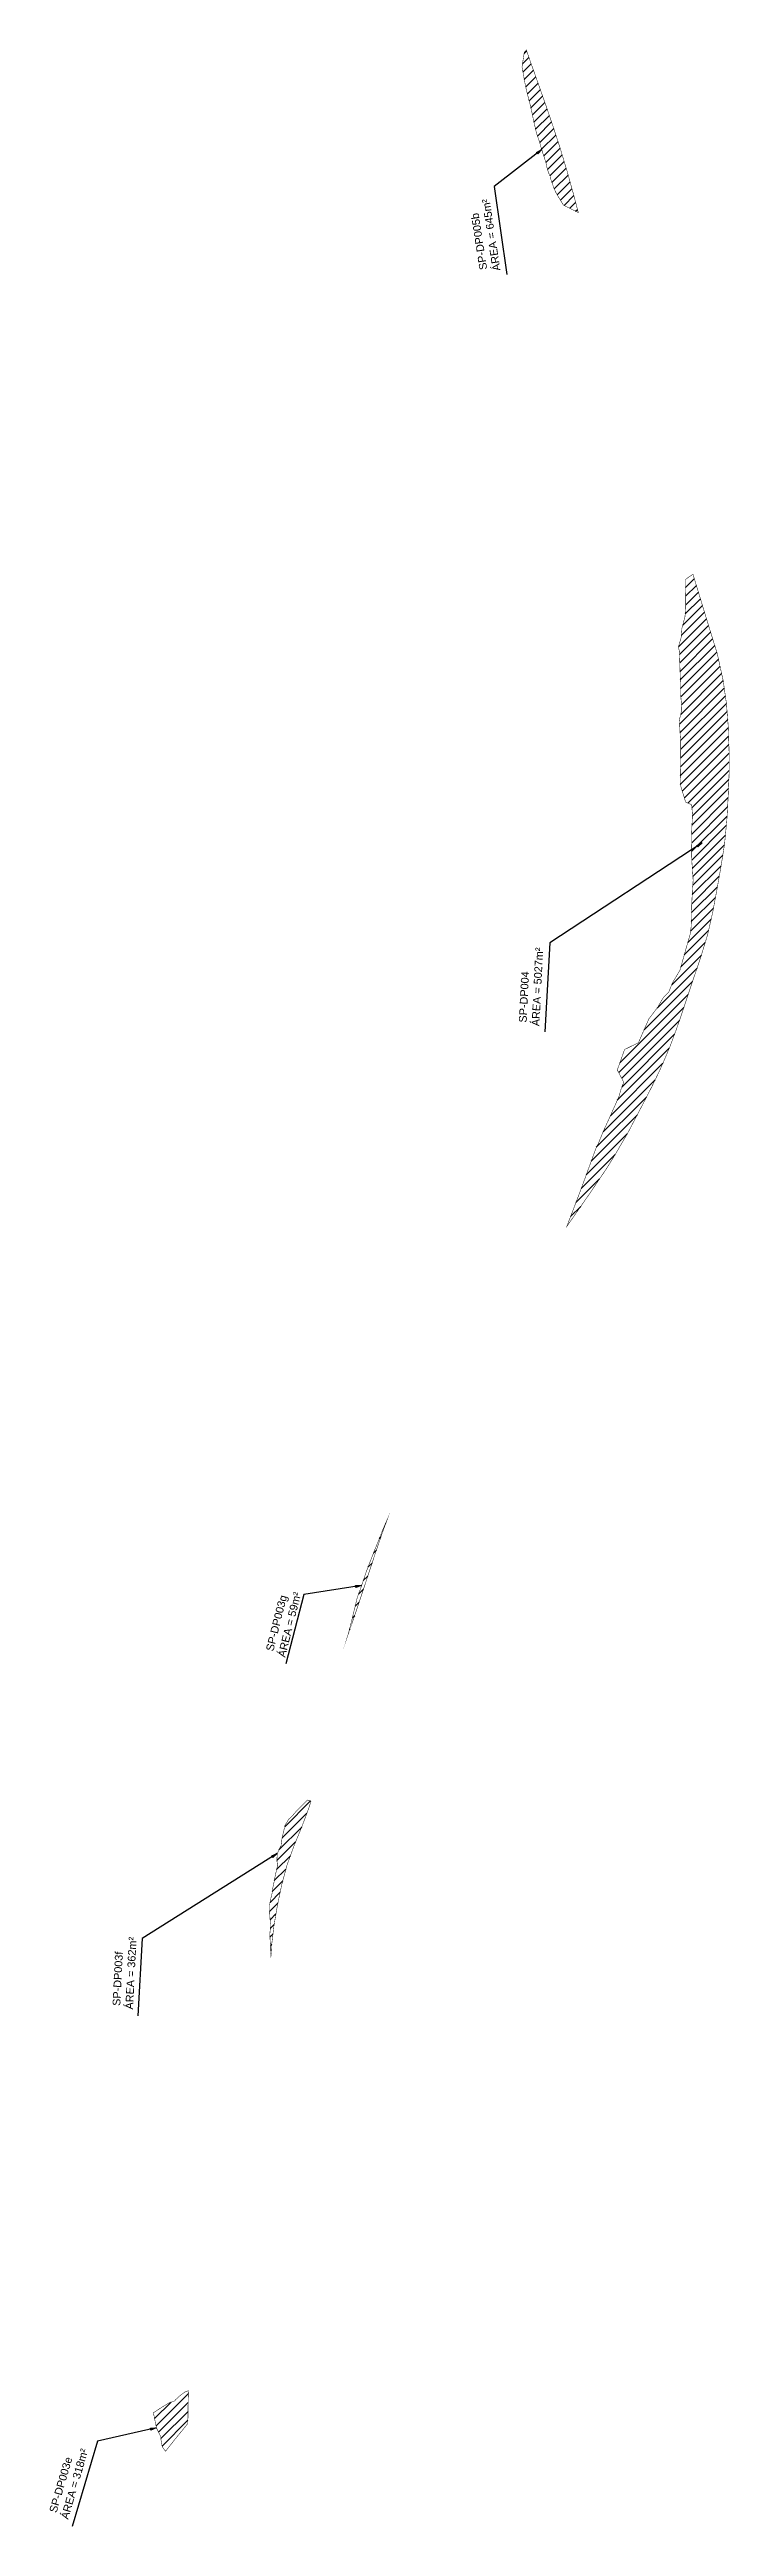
# Model space of a CAD drawing. Header units: metres. Extents: x 287051 to 328239, y 7396995 to 7466021.
# Drawn here: x 321048 to 321398, y 7407424 to 7408700 of the extents above; entities that cross this region are included whole.
import ezdxf

# ---------------------------------------------------------------- set-up
doc = ezdxf.new("R2010")
doc.units = ezdxf.units.M
doc.header["$LTSCALE"] = 10
doc.layers.add('DESAPROPRIAÇÃO', color=160, linetype='Continuous')
doc.layers.add('U-HZ-TEXTO-DESAP', color=2, linetype='Continuous')
doc.styles.add('ARIAL', font='arial.ttf')
doc.styles.add('DIM', font='arial.ttf', dxfattribs={"width": 0.8})
doc.dimstyles.new('U-1_2000', dxfattribs={"dimscale": 2, "dimtxt": 1.5, "dimasz": 0.75, "dimexe": 0.75, "dimexo": 0.75, "dimgap": 0.25, "dimtad": 1, "dimzin": 4, "dimtxsty": 'DIM', "dimblk": 'ARCHTICK', "dimcen": 0.7, "dimdle": 0.75, "dimclrd": 256, "dimclre": 256, "dimclrt": 256, "dimaunit": 1, "dimadec": 3, "dimazin": 2, "dimtfac": 1, "dimtofl": 0, "dimtmove": 0, "dimatfit": 3, "dimldrblk": 'CLOSEDBLANK', "dimfxl": 0, "dimtolj": 1, "dimtzin": 0, "dimlwd": -1, "dimlwe": -1, "dimarcsym": 0})
pattern_1 = [(45, (20000, 0), (-2.245064030267288, 2.245064030267288), [])]
pattern_2 = [(45, (0, 0), (-2.245064030267288, 2.245064030267288), [])]

msp = doc.modelspace()

# ---------------------------------------------------------------- texts
at = {"layer": 'U-HZ-TEXTO-DESAP', "color": 2, "linetype": 'Continuous', "lineweight": -3, "char_height": 4, "width": 137.3774242956851, "attachment_point": 7, "style": 'ARIAL'}
for s, insert, rotation in [('\\pi137.38;{\\C256;\\P\\pi0;                        SP-DP005b\\P                       ÁREA = 645m²}', (321285.31554206, 7408550.848847206, -1.114786375391151), 98.71557884330723), ('\\pi137.38;{\\C256;\\P\\pi0;                        SP-DP004\\P                       ÁREA = 5027m²}', (321298.1822148065, 7408160.893972526), 87.18690045550022), ('\\pi137.38;{\\C256;\\P\\pi0;                        SP-DP003g\\P                       ÁREA = 59m²}', (321160.3558072515, 7407836.529010075, -1.06324790769084), 76.00937719029545), ('\\pi137.38;{\\C256;\\P\\pi0;                        SP-DP003f\\P                       ÁREA = 362m²}', (321088.9009096928, 7407654.2810394, -1.052588357786437), 87.18690045550022), ('\\pi137.38;{\\C256;\\P\\pi0;                        SP-DP003e\\P                       ÁREA = 318m²}', (321047.2460643777, 7407392.767759809), 73.80996860414291)]:
    msp.add_mtext(s, dxfattribs=dict(at, insert=insert, rotation=rotation))

# ---------------------------------------------------------------- blocks, each defined once
blk = doc.blocks.new('_ArchTick')
at = {"color": 0, "linetype": 'ByBlock', "const_width": 0.15}
blk.add_lwpolyline([(-0.5, -0.5), (0.5, 0.5)], dxfattribs=at)

# ---------------------------------------------------------------- hatches: boundary and pattern name
at = {"layer": 'DESAPROPRIAÇÃO', "transparency": 33554687}
h = msp.add_hatch(dxfattribs=at)
h.set_pattern_fill('ANSI31', color=256)
h.set_pattern_definition(pattern_1)
h.paths.add_polyline_path([(321317.3508239276, 7408625.647877291), (321319.9293204601, 7408615.867864498), (321312.2715977284, 7408619.671295727), (321310.4651651087, 7408622.636608579), (321309.3217789467, 7408624.484412353), (321308.1720624682, 7408626.603801571), (321307.2387517056, 7408628.811461737), (321306.5197702306, 7408630.844526124), (321305.7638735463, 7408632.999496398), (321305.3651216284, 7408634.72975295), (321304.6089585932, 7408636.372394923), (321303.8315553449, 7408638.832395225), (321303.4225798554, 7408640.849222006), (321302.9164286494, 7408642.541974094), (321302.3684253335, 7408644.351184622), (321301.704709281, 7408646.257197374), (321301.1172518221, 7408648.249364538), (321300.4903655942, 7408650.238575317), (321300.0081865512, 7408652.104567199), (321299.4185685137, 7408653.786545733), (321298.6995927028, 7408655.820163312), (321298.0660520107, 7408658.071175379), (321297.6398727488, 7408660.110149061), (321297.1454359903, 7408662.062164502), (321296.7118243784, 7408664.16078434), (321296.319655356, 7408666.114698496), (321295.9140075295, 7408667.977673868), (321295.4221290671, 7408669.974854037), (321295.063472482, 7408671.787729477), (321294.4591609827, 7408673.67253381), (321294.0214826252, 7408675.79021018), (321293.5394394342, 7408677.655662859), (321293.0356305222, 7408679.733143376), (321292.6004845999, 7408681.820688691), (321292.1764179699, 7408683.940526604), (321291.8528635038, 7408685.999925478), (321291.4914424869, 7408687.923537557), (321291.1022948066, 7408689.919680173), (321290.9363289069, 7408690.771006338), (321292.0973482836, 7408698.403017383), (321293.1521319548, 7408699.59149151), (321295.1075935043, 7408694.035266076), (321299.1261991221, 7408682.739589938), (321303.1080276412, 7408671.430818887), (321306.9868372916, 7408660.084633316), (321310.6896443684, 7408648.680607628), (321314.1432296173, 7408637.2004233)])
h = msp.add_hatch(dxfattribs=at)
h.set_pattern_fill('ANSI31', color=256)
h.set_pattern_definition(pattern_2)
edge = h.paths.add_edge_path()
edge.add_line((321391.4498859467, 7408388.732125108), (321394.5890952933, 7408374.472157017))
edge.add_line((321394.5890952933, 7408374.472157017), (321396.2483463708, 7408362.600687988))
edge.add_line((321396.2483463708, 7408362.600687988), (321397.1824357015, 7408350.639107346))
edge.add_line((321397.1824357015, 7408350.639107346), (321397.6460437299, 7408336.438723114))
edge.add_line((321397.6460437299, 7408336.438723114), (321397.5946912596, 7408326.671340745))
edge.add_line((321397.5946912596, 7408326.671340745), (321397.1134179205, 7408314.68714308))
edge.add_line((321397.1134179205, 7408314.68714308), (321396.4275545651, 7408302.706972653))
edge.add_line((321396.4275545651, 7408302.706972653), (321395.2786471241, 7408290.778820524))
edge.add_line((321395.2786471241, 7408290.778820524), (321394.2206090696, 7408283.921008301))
edge.add_line((321394.2206090696, 7408283.921008301), (321392.6186899279, 7408274.293478772))
edge.add_line((321392.6186899279, 7408274.293478772), (321391.2922167708, 7408266.863944079))
edge.add_line((321391.2922167708, 7408266.863944079), (321389.1602944326, 7408255.315131294))
edge.add_line((321389.1602944326, 7408255.315131294), (321387.8508638549, 7408249.600668963))
edge.add_line((321387.8508638549, 7408249.600668963), (321386.4855011479, 7408243.642114238))
edge.add_line((321386.4855011479, 7408243.642114238), (321384.9541911531, 7408238.617564556))
edge.add_line((321384.9541911531, 7408238.617564556), (321384.3061400109, 7408236.491172663))
edge.add_line((321384.3061400109, 7408236.491172663), (321382.8967358588, 7408231.900160394))
edge.add_line((321382.8967358588, 7408231.900160394), (321381.5900746114, 7408228.06649258))
edge.add_line((321381.5900746114, 7408228.06649258), (321378.2186671896, 7408218.106608541))
edge.add_line((321378.2186671896, 7408218.106608541), (321376.5601247045, 7408213.114722057))
edge.add_line((321376.5601247045, 7408213.114722057), (321372.1023698575, 7408199.752642822))
edge.add_line((321372.1023698575, 7408199.752642822), (321369.8180331623, 7408193.347798719))
edge.add_line((321369.8180331623, 7408193.347798719), (321367.0785826081, 7408185.970623232))
edge.add_line((321367.0785826081, 7408185.970623232), (321363.5985341569, 7408177.748115371))
edge.add_line((321363.5985341569, 7408177.748115371), (321361.7301787091, 7408173.622576912))
edge.add_line((321361.7301787091, 7408173.622576912), (321357.829407206, 7408165.504704506))
edge.add_line((321357.829407206, 7408165.504704506), (321354.7907387853, 7408159.59918787))
edge.add_line((321354.7907387853, 7408159.59918787), (321348.6080173649, 7408147.72698564))
edge.add_line((321348.6080173649, 7408147.72698564), (321345.6129685387, 7408141.999435406))
edge.add_line((321345.6129685387, 7408141.999435406), (321339.3171136958, 7408131.169793115))
edge.add_arc((320822.9904106202, 7408443.401115423), 603.3917988663553, 327.9283591807925, 328.83795055464077, ccw=False)
edge.add_line((321334.2954730883, 7408123.012607462), (321325.3493822237, 7408109.760050991))
edge.add_line((321325.3493822237, 7408109.760050991), (321314.0187875588, 7408093.470851224))
edge.add_line((321314.0187875588, 7408093.470851224), (321321.0928635276, 7408112.022425442))
edge.add_line((321321.0928635276, 7408112.022425442), (321329.270771392, 7408134.409625568))
edge.add_line((321329.270771392, 7408134.409625568), (321330.1109449494, 7408135.962724968))
edge.add_line((321330.1109449494, 7408135.962724968), (321333.2235162463, 7408143.403243645))
edge.add_line((321333.2235162463, 7408143.403243645), (321336.6653463423, 7408150.928773388))
edge.add_line((321336.6653463423, 7408150.928773388), (321340.8701724095, 7408160.457813317))
edge.add_line((321340.8701724095, 7408160.457813317), (321342.2304633415, 7408165.194207971))
edge.add_line((321342.2304633415, 7408165.194207971), (321343.4037336058, 7408167.653848154))
edge.add_line((321343.4037336058, 7408167.653848154), (321340.0208216347, 7408174.065802199))
edge.add_line((321340.0208216347, 7408174.065802199), (321343.7610769076, 7408184.625317331))
edge.add_line((321343.7610769076, 7408184.625317331), (321350.9285053074, 7408188.153389997))
edge.add_line((321350.9285053074, 7408188.153389997), (321356.2472660368, 7408200.399573543))
edge.add_line((321356.2472660368, 7408200.399573543), (321360.7945575136, 7408206.345400738))
edge.add_line((321360.7945575136, 7408206.345400738), (321363.7401621927, 7408211.471696573))
edge.add_line((321363.7401621927, 7408211.471696573), (321366.5383976513, 7408214.278475977))
edge.add_line((321366.5383976513, 7408214.278475977), (321368.4225688009, 7408218.94735409))
edge.add_line((321368.4225688009, 7408218.94735409), (321372.2957608225, 7408225.499891986))
edge.add_line((321372.2957608225, 7408225.499891986), (321376.2881061031, 7408239.714956597))
edge.add_line((321376.2881061031, 7408239.714956597), (321377.5202971125, 7408243.941989993))
edge.add_line((321377.5202971125, 7408243.941989993), (321378.0449198451, 7408247.802673808))
edge.add_line((321378.0449198451, 7408247.802673808), (321378.2356673041, 7408253.219069084))
edge.add_line((321378.2356673041, 7408253.219069084), (321378.2984334485, 7408258.318223515))
edge.add_line((321378.2984334485, 7408258.318223515), (321378.7266948887, 7408267.291103842))
edge.add_line((321378.7266948887, 7408267.291103842), (321379.0745575087, 7408271.700469998))
edge.add_line((321379.0745575087, 7408271.700469998), (321378.7093325914, 7408277.537456905))
edge.add_line((321378.7093325914, 7408277.537456905), (321378.4330733623, 7408281.079204249))
edge.add_line((321378.4330733623, 7408281.079204249), (321378.2799345694, 7408285.871587696))
edge.add_line((321378.2799345694, 7408285.871587696), (321378.4042166877, 7408293.227225012))
edge.add_line((321378.4042166877, 7408293.227225012), (321378.3214223004, 7408296.709371775))
edge.add_line((321378.3214223004, 7408296.709371775), (321378.3977217565, 7408298.455011428))
edge.add_line((321378.3977217565, 7408298.455011428), (321378.7255535449, 7408305.636552998))
edge.add_line((321378.7255535449, 7408305.636552998), (321378.2985710336, 7408310.745740148))
edge.add_line((321378.2985710336, 7408310.745740148), (321375.2136345874, 7408312.085508826))
edge.add_line((321375.2136345874, 7408312.085508826), (321372.3883303439, 7408321.336605912))
edge.add_line((321372.3883303439, 7408321.336605912), (321372.6638289926, 7408338.423817249))
edge.add_line((321372.6638289926, 7408338.423817249), (321372.6180384031, 7408343.898134587))
edge.add_line((321372.6180384031, 7408343.898134587), (321372.3896183551, 7408346.73677322))
edge.add_line((321372.3896183551, 7408346.73677322), (321371.9703423762, 7408354.453135801))
edge.add_line((321371.9703423762, 7408354.453135801), (321373.1583648824, 7408359.324908883))
edge.add_line((321373.1583648824, 7408359.324908883), (321373.1015244703, 7408362.666844184))
edge.add_line((321373.1015244703, 7408362.666844184), (321372.7151727905, 7408366.294071348))
edge.add_line((321372.7151727905, 7408366.294071348), (321372.5247013205, 7408367.688286071))
edge.add_line((321372.5247013205, 7408367.688286071), (321372.5442092228, 7408373.115113944))
edge.add_line((321372.5442092228, 7408373.115113944), (321371.9822982299, 7408389.761009539))
edge.add_line((321371.9822982299, 7408389.761009539), (321371.4904005526, 7408392.023806656))
edge.add_line((321371.4904005526, 7408392.023806656), (321372.9336451169, 7408396.994124546))
edge.add_line((321372.9336451169, 7408396.994124546), (321373.3065239331, 7408401.697875498))
edge.add_line((321373.3065239331, 7408401.697875498), (321374.8547691215, 7408407.55588564))
edge.add_line((321374.8547691215, 7408407.55588564), (321375.2515556667, 7408412.113897736))
edge.add_line((321375.2515556667, 7408412.113897736), (321375.129249291, 7408426.816635176))
edge.add_line((321375.129249291, 7408426.816635176), (321378.9717190789, 7408429.515521753))
edge.add_line((321378.9717190789, 7408429.515521753), (321387.1405414509, 7408402.65025699))
edge.add_line((321387.1405414509, 7408402.65025699), (321391.4498859467, 7408388.732125108))
h = msp.add_hatch(dxfattribs=at)
h.set_pattern_fill('ANSI31', color=256)
h.set_pattern_definition(pattern_2)
h.paths.add_polyline_path([(321202.5591610136, 7407886.63586083), (321201.2599955571, 7407882.885150886), (321201.5054433419, 7407883.67516809), (321202.0303719429, 7407885.78787687), (321202.5782950777, 7407887.852414087), (321203.1029150431, 7407889.839283083), (321203.5819537186, 7407891.785340691), (321204.0358535536, 7407893.826877114), (321204.5524181191, 7407895.983979658), (321205.0847838087, 7407897.955493942), (321205.5221548475, 7407900.000144903), (321206.1264739088, 7407902.318006766), (321206.92040289, 7407904.66332931), (321207.7125965191, 7407906.513302148), (321208.2733552181, 7407908.404603078), (321209.031033225, 7407910.464650001), (321209.6644345773, 7407912.34193626), (321210.3140984667, 7407914.410856719), (321211.0949650581, 7407916.539864901), (321211.8617869336, 7407918.513667774), (321212.6056469038, 7407920.50418134), (321213.3952111255, 7407922.481792225), (321214.1260976195, 7407924.374459987), (321214.8823522646, 7407926.440986218), (321215.7595808275, 7407928.469828176), (321216.546080359, 7407930.363296649), (321217.3217408943, 7407932.263390036), (321218.0627066285, 7407934.150379476), (321218.7955632128, 7407936.108492529), (321219.6355484743, 7407938.274974752), (321220.5753145757, 7407940.235433865), (321221.357465132, 7407942.097654007), (321221.5552922684, 7407942.547094532), (321219.1697791124, 7407936.113797308), (321215.7337809628, 7407926.143198193), (321212.4248080287, 7407916.132532804), (321209.1484849973, 7407906.125577996), (321205.8294067367, 7407896.136456953)])
h = msp.add_hatch(dxfattribs=at)
h.set_pattern_fill('ANSI31', color=256)
h.set_pattern_definition(pattern_1)
h.paths.add_polyline_path([(321161.9711037551, 7407723.076929427), (321161.6387381175, 7407717.657452849), (321161.5674157889, 7407718.761038484), (321161.5053672416, 7407720.917751097), (321161.49802799, 7407722.669834192), (321161.2505595037, 7407724.592986639), (321161.1346404903, 7407726.873633676), (321161.0801041694, 7407729.272749522), (321161.306895652, 7407731.443447313), (321161.4075309056, 7407733.278647423), (321161.4661041711, 7407734.719530146), (321161.1573791528, 7407736.537339415), (321161.0204253782, 7407738.880143872), (321160.9255358488, 7407741.029193209), (321160.8972305473, 7407743.575107031), (321161.3243073863, 7407746.151738471), (321161.8252149684, 7407748.274763186), (321162.2287053997, 7407749.986382046), (321162.4666317207, 7407751.825396454), (321162.8478371774, 7407754.056299133), (321163.3087531509, 7407756.036855189), (321163.6487735278, 7407757.974639948), (321164.094245464, 7407760.081260087), (321164.5522677164, 7407762.077953246), (321164.9002157086, 7407763.660476599), (321164.970963335, 7407764.795537458), (321164.671974274, 7407766.903156355), (321164.9031028245, 7407770.314848702), (321166.183294152, 7407773.279470047), (321166.869534297, 7407774.494922891), (321166.9771818235, 7407775.568438293), (321167.2864286164, 7407777.83535401), (321167.7464347247, 7407780.116073523), (321168.2591538108, 7407782.137682968), (321168.8545017159, 7407784.907392127), (321170.8276188409, 7407788.068064911), (321172.9269473015, 7407790.080475528), (321174.4039998689, 7407791.869191609), (321180.4592970602, 7407797.954701073), (321182.2599615355, 7407797.400335819), (321181.1761479288, 7407793.945612501), (321177.5127173159, 7407784.06679849), (321173.5056880817, 7407774.317420192), (321169.9153408076, 7407764.429870179), (321167.1795922871, 7407754.257052413), (321165.0070684764, 7407743.925024427), (321163.2316535205, 7407733.528051012)])
h = msp.add_hatch(dxfattribs=at)
h.set_pattern_fill('ANSI31', color=256)
h.set_pattern_definition(pattern_1)
h.paths.add_polyline_path([(321112.182821258, 7407468.53788083), (321107.3537218528, 7407462.430964755), (321105.6254494836, 7407464.733487787), (321104.9744366244, 7407468.460679395), (321104.8785013783, 7407469.923325328), (321102.6781144567, 7407474.433014704), (321101.0841743465, 7407482.254720846), (321105.9016159865, 7407485.372836258), (321109.4807714692, 7407487.487101424), (321111.9916761314, 7407488.320533938), (321112.6301629091, 7407489.080722715), (321114.6724706994, 7407490.946537483), (321117.2832701313, 7407492.911821426), (321119.1387016111, 7407493.618421583), (321118.959861178, 7407487.213491593), (321118.8434815767, 7407476.729184504)])

# ---------------------------------------------------------------- linework, layer by layer
at = {"layer": 'DESAPROPRIAÇÃO', "transparency": 33554687, "const_width": 0.25, "flags": 128}
for points in [[(321317.3508239276, 7408625.647877291), (321319.9293204601, 7408615.867864498), (321312.2715977284, 7408619.671295727), (321310.4651651087, 7408622.636608579), (321309.3217789467, 7408624.484412353), (321308.1720624682, 7408626.603801571), (321307.2387517056, 7408628.811461737), (321306.5197702306, 7408630.844526124), (321305.7638735463, 7408632.999496398), (321305.3651216284, 7408634.72975295), (321304.6089585932, 7408636.372394923), (321303.8315553449, 7408638.832395225), (321303.4225798554, 7408640.849222006), (321302.9164286494, 7408642.541974094), (321302.3684253335, 7408644.351184622), (321301.704709281, 7408646.257197374), (321301.1172518221, 7408648.249364538), (321300.4903655942, 7408650.238575317), (321300.0081865512, 7408652.104567199), (321299.4185685137, 7408653.786545733), (321298.6995927028, 7408655.820163312), (321298.0660520107, 7408658.071175379), (321297.6398727488, 7408660.110149061), (321297.1454359903, 7408662.062164502), (321296.7118243784, 7408664.16078434), (321296.319655356, 7408666.114698496), (321295.9140075295, 7408667.977673868), (321295.4221290671, 7408669.974854037), (321295.063472482, 7408671.787729477), (321294.4591609827, 7408673.67253381), (321294.0214826252, 7408675.79021018), (321293.5394394342, 7408677.655662859), (321293.0356305222, 7408679.733143376), (321292.6004845999, 7408681.820688691), (321292.1764179699, 7408683.940526604), (321291.8528635038, 7408685.999925478), (321291.4914424869, 7408687.923537557), (321291.1022948066, 7408689.919680173), (321290.9363289069, 7408690.771006338), (321292.0973482836, 7408698.403017383), (321293.1521319548, 7408699.59149151), (321295.1075935043, 7408694.035266076), (321299.1261991221, 7408682.739589938), (321303.1080276412, 7408671.430818887), (321306.9868372916, 7408660.084633316), (321310.6896443684, 7408648.680607628), (321314.1432296173, 7408637.2004233), (321317.3508239276, 7408625.647877291)], [(321202.5591610136, 7407886.63586083), (321201.2599955571, 7407882.885150886), (321201.2599955571, 7407882.885150886), (321201.2599955571, 7407882.885150886), (321201.5054433419, 7407883.67516809), (321202.0303719429, 7407885.78787687), (321202.5782950777, 7407887.852414087), (321203.1029150431, 7407889.839283083), (321203.5819537186, 7407891.785340691), (321204.0358535536, 7407893.826877114), (321204.5524181191, 7407895.983979658), (321205.0847838087, 7407897.955493942), (321205.5221548475, 7407900.000144903), (321206.1264739088, 7407902.318006766), (321206.92040289, 7407904.66332931), (321207.7125965191, 7407906.513302148), (321208.2733552181, 7407908.404603078), (321209.031033225, 7407910.464650001), (321209.6644345773, 7407912.34193626), (321210.3140984667, 7407914.410856719), (321211.0949650581, 7407916.539864901), (321211.8617869336, 7407918.513667774), (321212.6056469038, 7407920.50418134), (321213.3952111255, 7407922.481792225), (321214.1260976195, 7407924.374459987), (321214.8823522646, 7407926.440986218), (321215.7595808275, 7407928.469828176), (321216.546080359, 7407930.363296649), (321217.3217408943, 7407932.263390036), (321218.0627066285, 7407934.150379476), (321218.7955632128, 7407936.108492529), (321219.6355484743, 7407938.274974752), (321220.5753145757, 7407940.235433865), (321221.357465132, 7407942.097654007), (321221.5552922684, 7407942.547094532), (321221.5552922684, 7407942.547094532), (321221.5552922684, 7407942.547094532), (321221.5552922684, 7407942.547094532), (321221.5552922684, 7407942.547094532), (321219.1697791124, 7407936.113797308), (321215.7337809628, 7407926.143198193), (321212.4248080287, 7407916.132532804), (321209.1484849973, 7407906.125577996), (321205.8294067367, 7407896.136456953), (321202.5591610136, 7407886.63586083)], [(321161.9711037551, 7407723.076929427), (321161.6387381175, 7407717.657452849), (321161.5674157889, 7407718.761038484), (321161.5053672416, 7407720.917751097), (321161.49802799, 7407722.669834192), (321161.2505595037, 7407724.592986639), (321161.1346404903, 7407726.873633676), (321161.0801041694, 7407729.272749522), (321161.306895652, 7407731.443447313), (321161.4075309056, 7407733.278647423), (321161.4661041711, 7407734.719530146), (321161.1573791528, 7407736.537339415), (321161.0204253782, 7407738.880143872), (321160.9255358488, 7407741.029193209), (321160.8972305473, 7407743.575107031), (321161.3243073863, 7407746.151738471), (321161.8252149684, 7407748.274763186), (321162.2287053997, 7407749.986382046), (321162.4666317207, 7407751.825396454), (321162.8478371774, 7407754.056299133), (321163.3087531509, 7407756.036855189), (321163.6487735278, 7407757.974639948), (321164.094245464, 7407760.081260087), (321164.5522677164, 7407762.077953246), (321164.9002157086, 7407763.660476599), (321164.970963335, 7407764.795537458), (321164.671974274, 7407766.903156355), (321164.9031028245, 7407770.314848702), (321166.183294152, 7407773.279470047), (321166.869534297, 7407774.494922891), (321166.9771818235, 7407775.568438293), (321167.2864286164, 7407777.83535401), (321167.7464347247, 7407780.116073523), (321168.2591538108, 7407782.137682968), (321168.8545017159, 7407784.907392127), (321170.8276188409, 7407788.068064911), (321172.9269473015, 7407790.080475528), (321174.4039998689, 7407791.869191609), (321180.4592970602, 7407797.954701073), (321182.2599615355, 7407797.400335819), (321181.1761479288, 7407793.945612501), (321177.5127173159, 7407784.06679849), (321173.5056880817, 7407774.317420192), (321169.9153408076, 7407764.429870179), (321167.1795922871, 7407754.257052413), (321165.0070684764, 7407743.925024427), (321163.2316535205, 7407733.528051012), (321161.9711037551, 7407723.076929427)], [(321112.182821258, 7407468.53788083), (321107.3537218528, 7407462.430964755), (321105.6254494836, 7407464.733487787), (321104.9744366244, 7407468.460679395), (321104.8785013783, 7407469.923325328), (321102.6781144567, 7407474.433014704), (321101.0841743465, 7407482.254720846), (321105.9016159865, 7407485.372836258), (321109.4807714692, 7407487.487101424), (321111.9916761314, 7407488.320533938), (321112.6301629091, 7407489.080722715), (321114.6724706994, 7407490.946537483), (321117.2832701313, 7407492.911821426), (321119.1387016111, 7407493.618421583), (321118.959861178, 7407487.213491593), (321118.8434815767, 7407476.729184504), (321112.182821258, 7407468.53788083)]]:
    msp.add_lwpolyline(points, dxfattribs=at)
msp.add_lwpolyline([(321391.4498859467, 7408388.732125108), (321394.5890952933, 7408374.472157017), (321396.2483463708, 7408362.600687988), (321397.1824357015, 7408350.639107346), (321397.6460437299, 7408336.438723114), (321397.5946912596, 7408326.671340745), (321397.1134179205, 7408314.68714308), (321396.4275545651, 7408302.706972653), (321395.2786471241, 7408290.778820524), (321394.2206090696, 7408283.921008301), (321392.6186899279, 7408274.293478772), (321391.2922167708, 7408266.863944079), (321389.1602944326, 7408255.315131294), (321387.8508638549, 7408249.600668963), (321386.4855011479, 7408243.642114238), (321384.9541911531, 7408238.617564556), (321384.3061400109, 7408236.491172663), (321384.3061400109, 7408236.491172663), (321382.8967358588, 7408231.900160394), (321381.5900746114, 7408228.06649258), (321378.2186671896, 7408218.106608541), (321376.5601247045, 7408213.114722057), (321372.1023698575, 7408199.752642822), (321369.8180331623, 7408193.347798719), (321367.0785826081, 7408185.970623232), (321363.5985341569, 7408177.748115371), (321361.7301787091, 7408173.622576912), (321357.829407206, 7408165.504704506), (321354.7907387853, 7408159.59918787), (321348.6080173649, 7408147.72698564), (321345.6129685387, 7408141.999435406), (321339.3171136958, 7408131.169793115, -0.003968861919144001), (321334.2954730883, 7408123.012607462), (321325.3493822237, 7408109.760050991), (321314.0187875588, 7408093.470851224), (321321.0928635276, 7408112.022425442), (321329.270771392, 7408134.409625568), (321330.1109449494, 7408135.962724968), (321333.2235162463, 7408143.403243645), (321336.6653463423, 7408150.928773388), (321340.8701724095, 7408160.457813317), (321342.2304633415, 7408165.194207971), (321343.4037336058, 7408167.653848154), (321340.0208216347, 7408174.065802199), (321343.7610769076, 7408184.625317331), (321350.9285053074, 7408188.153389997), (321356.2472660368, 7408200.399573543), (321360.7945575136, 7408206.345400738), (321363.7401621927, 7408211.471696573), (321366.5383976513, 7408214.278475977), (321368.4225688009, 7408218.94735409), (321372.2957608225, 7408225.499891986), (321376.2881061031, 7408239.714956597), (321377.5202971125, 7408243.941989993), (321378.0449198451, 7408247.802673808), (321378.2356673041, 7408253.219069084), (321378.2984334485, 7408258.318223515), (321378.7266948887, 7408267.291103842), (321379.0745575087, 7408271.700469998), (321378.7093325914, 7408277.537456905), (321378.4330733623, 7408281.079204249), (321378.2799345694, 7408285.871587696), (321378.4042166877, 7408293.227225012), (321378.3214223004, 7408296.709371775), (321378.3977217565, 7408298.455011428), (321378.7255535449, 7408305.636552998), (321378.2985710336, 7408310.745740148), (321375.2136345874, 7408312.085508826), (321372.3883303439, 7408321.336605912), (321372.6638289926, 7408338.423817249), (321372.6180384031, 7408343.898134587), (321372.3896183551, 7408346.73677322), (321371.9703423762, 7408354.453135801), (321373.1583648824, 7408359.324908883), (321373.1015244703, 7408362.666844184), (321372.7151727905, 7408366.294071348), (321372.5247013205, 7408367.688286071), (321372.5442092228, 7408373.115113944), (321371.9822982299, 7408389.761009539), (321371.4904005526, 7408392.023806656), (321372.9336451169, 7408396.994124546), (321373.3065239331, 7408401.697875498), (321374.8547691215, 7408407.55588564), (321375.2515556667, 7408412.113897736), (321375.129249291, 7408426.816635176), (321378.9717190789, 7408429.515521753), (321387.1405414509, 7408402.65025699)], format="xyb", close=True, dxfattribs=at)

msp.set_redraw_order([(e.dxf.handle, doc.entitydb.next_handle()) for e in msp.query("TEXT MTEXT ATTDEF DIMENSION ARC_DIMENSION")])  # texts and dimensions are drawn at this point

# ---------------------------------------------------------------- leaders
at = {"layer": 'U-HZ-TEXTO-DESAP', "color": 2, "linetype": 'Continuous', "lineweight": -3}
for points in [[(321301.1172518223, 7408648.249364538, -1.114786375391151), (321276.5964992284, 7408629.311060498, -1.114786375391151), (321283.1452340386, 7408583.905434527, -1.114786375391151)], [(321383.7172366556, 7408291.049312326), (321305.3204123687, 7408239.515768221), (321302.6623296337, 7408193.717390589)], [(321208.2733552181, 7407908.404603078, -1.06324790769084), (321178.5570515051, 7407903.824774732, -1.06324790769084), (321169.3388257263, 7407868.186420038, -1.06324790769084)], [(321164.9031028245, 7407770.314848702, -1.052588357786437), (321095.3557560025, 7407726.645409744, -1.052588357786437), (321093.0384310366, 7407686.735837647, -1.052588357786437)], [(321102.5960155963, 7407474.455811005), (321072.3802385291, 7407467.605009306), (321059.1985319506, 7407423.664146671)]]:
    msp.add_leader(points, dimstyle='U-1_2000', override={"dimscale": 1, "dimasz": 3}, dxfattribs=at)

doc.saveas('drawing.dxf')
